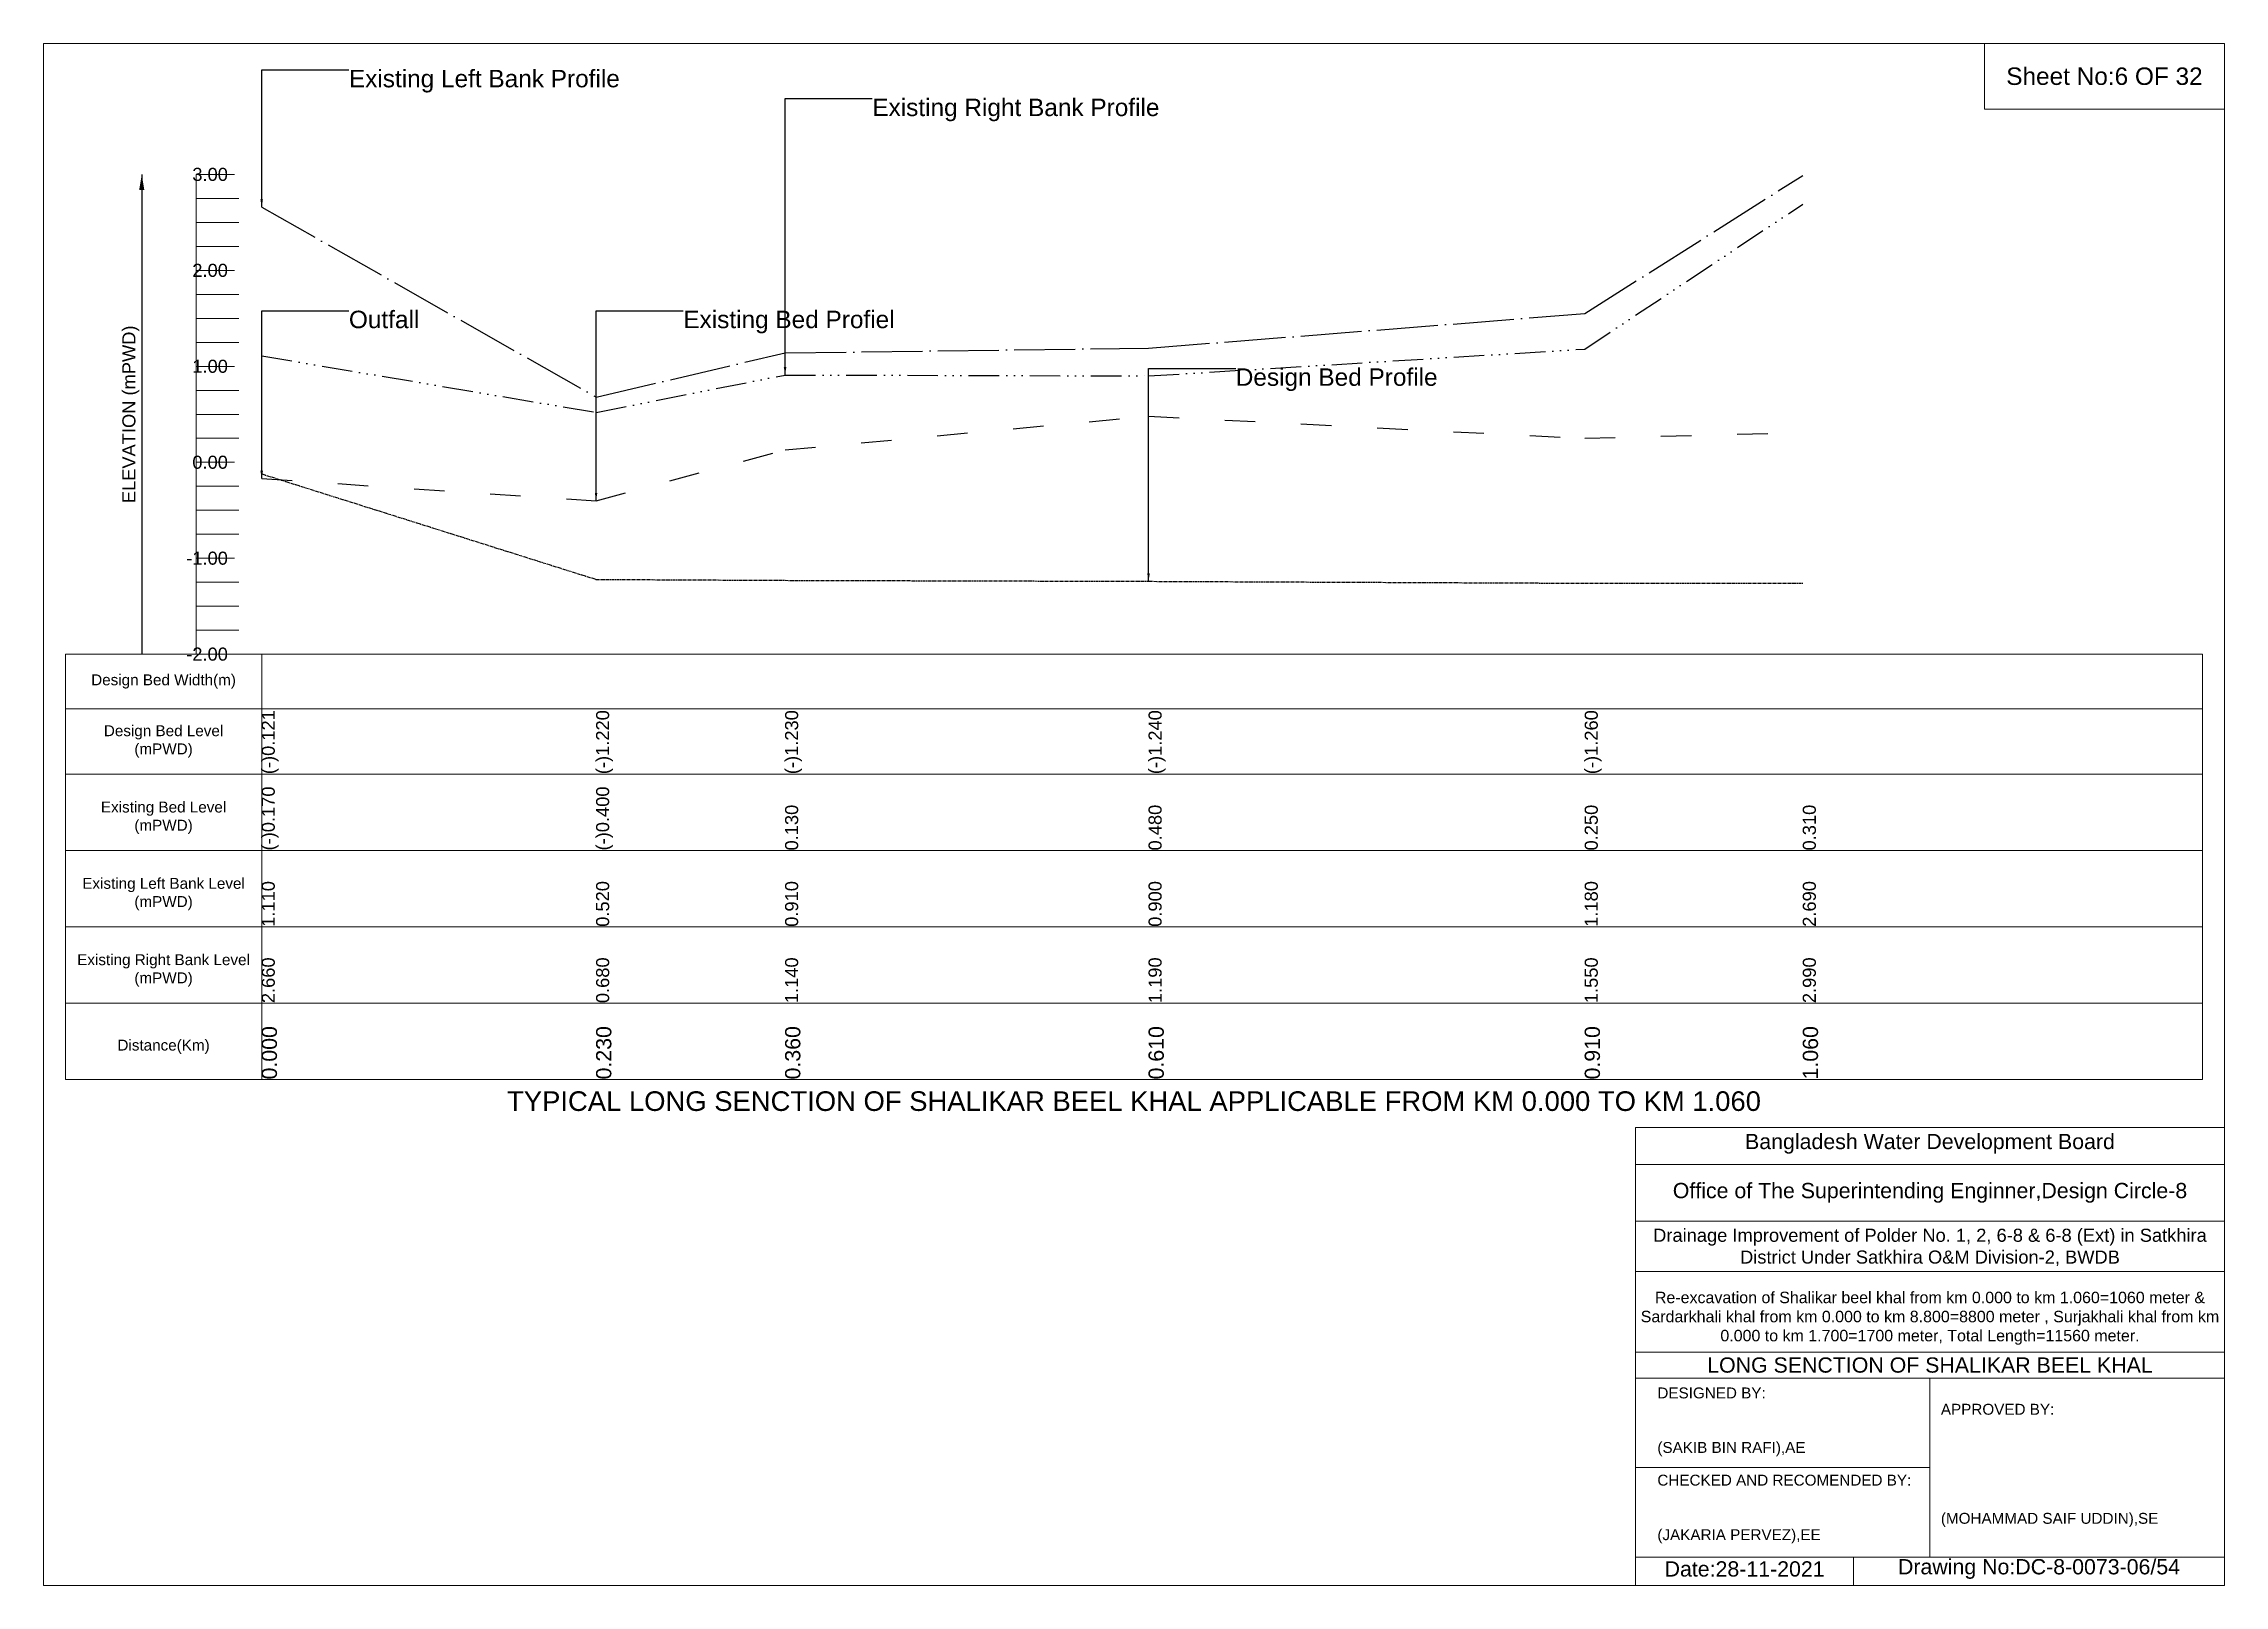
# Model space of a CAD drawing. Header units: inches. Extents: x 93000 to 416000, y -4242 to 0.
# Drawn here: x 150000 to 156000, y -4242 to 0 of the extents above; entities that cross this region are included whole.
import ezdxf

# ---------------------------------------------------------------- set-up
doc = ezdxf.new("R2010")
doc.units = ezdxf.units.IN
doc.header["$LTSCALE"] = 7
doc.header["$MEASUREMENT"] = 0
for name, pattern in [('ACAD_ISO03W100', [30, 12, -18]), ('ACAD_ISO04W100', [30, 24, -3, 0, -3]), ('ACAD_ISO14W100', [24, 12, -3, 0, -3, 0, -3, 0, -3]), ('CENTER', [2, 1.25, -0.25, 0.25, -0.25])]:
    doc.linetypes.add(name, pattern=pattern)
for name, color, linetype, lineweight in [('Cross section Data Border', 7, 'Continuous', 9), ('Design Bed Level Long Section', 7, 'CENTER', 25), ('Existing Bed Level for Long Section', 7, 'ACAD_ISO03W100', 25), ('Existing Left Bank of Long section', 7, 'ACAD_ISO04W100', 25), ('Existing Right Bank of Long Section', 7, 'ACAD_ISO14W100', 25), ('Long Section Border', 7, 'Continuous', 9), ('Long Section Labels', 7, 'Continuous', 9), ('Vscale for Long Section', 7, 'Continuous', 9)]:
    doc.layers.add(name, color=color, linetype=linetype, lineweight=lineweight)
doc.styles.get("Standard").update_dxf_attribs({"font": 'arial.ttf'})
doc.dimstyles.get("Standard").update_dxf_attribs({"dimtxt": 0.18, "dimasz": 0.18, "dimexe": 0.18, "dimexo": 0.0625, "dimgap": 0.09, "dimtad": 0, "dimtih": 1, "dimtoh": 1, "dimdec": 4, "dimzin": 0, "dimdsep": 46, "dimtxsty": 'Standard', "dimcen": 0.09, "dimadec": 0, "dimazin": 0, "dimtfac": 1, "dimtdec": 4, "dimtofl": 0, "dimtmove": 0, "dimatfit": 3, "dimfxl": 0, "dimtolj": 1, "dimtzin": 0, "dimarcsym": 0})

msp = doc.modelspace()

# ---------------------------------------------------------------- texts
at = {"layer": 'Cross section Data Border', "attachment_point": 5}
for s, insert, char_height in [('Sheet No:6 OF 32', (155670, -90), 48), ('Bangladesh Water Development Board', (155190, -3027), 42), ('Office of The Superintending Enginner,Design Circle-8', (155190, -3162), 42)]:
    msp.add_mtext(s, dxfattribs=dict(at, insert=insert, char_height=char_height))
at = {"layer": 'Cross section Data Border'}
for s, insert, char_height, width, attachment_point in [('Drainage Improvement of Polder No. 1, 2, 6-8 & 6-8 (Ext) in Satkhira District Under Satkhira O&M Division-2, BWDB', (155190, -3312), 36, 1680, 5), ('Re-excavation of Shalikar beel khal from km 0.000 to km 1.060=1060 meter & Sardarkhali khal from km 0.000 to km 8.800=8800 meter , Surjakhali khal from km 0.000 to km 1.700=1700 meter, Total Length=11560 meter.', (155190, -3507), 31.4683, 1620, 5), ('LONG SENCTION OF SHALIKAR BEEL KHAL', (155190, -3636), 42, 1680, 5), ('DESIGNED BY:\\P\\P\\P(SAKIB BIN RAFI),AE', (154440, -3792), 30, 840, 4), ('APPROVED BY:\\P\\P\\P\\P\\P\\P(MOHAMMAD SAIF UDDIN),SE', (155220, -3912), 30, 840, 4), ('CHECKED AND RECOMENDED BY:\\P\\P\\P(JAKARIA PERVEZ),EE', (154440, -4032), 30, 840, 4), ('Date:28-11-2021', (154680, -4197), 42, 840, 5), ('Drawing No:DC-8-0073-06/54', (155490, -4197), 42, 1320, 5)]:
    msp.add_mtext(s, dxfattribs=dict(at, insert=insert, char_height=char_height, width=width, attachment_point=attachment_point))
at = {"layer": 'Long Section Border', "attachment_point": 5}
for s, insert, char_height in [('Design Bed Width(m)', (150330, -1755), 30), ('Design Bed Level\\P(mPWD)', (150330, -1920), 30), ('Existing Bed Level\\P(mPWD)', (150330, -2130), 30), ('Existing Left Bank Level\\P(mPWD)', (150330, -2340), 30), ('Existing Right Bank Level\\P(mPWD)', (150330, -2550), 30), ('Distance(Km)', (150330, -2760), 30), ('TYPICAL LONG SENCTION OF SHALIKAR BEEL KHAL APPLICABLE FROM KM 0.000 TO KM 1.060', (153000, -2910), 54)]:
    msp.add_mtext(s, dxfattribs=dict(at, insert=insert, char_height=char_height))
at = {"layer": 'Long Section Labels', "char_height": 48, "attachment_point": 1}
for s, insert in [('Existing Left Bank Profile', (150840, -72.2)), ('Existing Right Bank Profile', (152280, -151.4)), ('Outfall', (150840, -734.9)), ('Existing Bed Profiel', (151760, -734.9)), ('Design Bed Profile', (153280, -893.5))]:
    msp.add_mtext(s, dxfattribs=dict(at, insert=insert))
at = {"layer": 'Vscale for Long Section', "char_height": 36, "attachment_point": 6}
for s, insert in [('3.00', (150507, -360)), ('2.00', (150507, -624)), ('1.00', (150507, -888)), ('0.00', (150507, -1152)), ('-1.00', (150507, -1416)), ('-2.00', (150507, -1680))]:
    msp.add_mtext(s, dxfattribs=dict(at, insert=insert))
at = {"layer": 'Vscale for Long Section', "rotation": 90}
for s, insert, char_height, attachment_point in [('ELEVATION (mPWD)', (150240, -1020), 36, 5), ('(-)0.121', (150600, -2010), 36, 1), ('(-)1.220', (151520, -2010), 36, 1), ('(-)1.230', (152040, -2010), 36, 1), ('(-)1.240', (153040, -2010), 36, 1), ('(-)1.260', (154240, -2010), 36, 1), ('(-)1.260', (154240, -2010), 36, 1), ('(-)0.170', (150600, -2220), 36, 1), ('(-)0.400', (151520, -2220), 36, 1), ('0.130', (152040, -2220), 36, 1), ('0.480', (153040, -2220), 36, 1), ('0.250', (154240, -2220), 36, 1), ('0.310', (154840, -2220), 36, 1), ('1.110', (150600, -2430), 36, 1), ('0.520', (151520, -2430), 36, 1), ('0.910', (152040, -2430), 36, 1), ('0.900', (153040, -2430), 36, 1), ('1.180', (154240, -2430), 36, 1), ('2.690', (154840, -2430), 36, 1), ('2.660', (150600, -2640), 36, 1), ('0.680', (151520, -2640), 36, 1), ('1.140', (152040, -2640), 36, 1), ('1.190', (153040, -2640), 36, 1), ('1.550', (154240, -2640), 36, 1), ('2.990', (154840, -2640), 36, 1), ('0.000', (150600, -2850), 42, 1), ('0.230', (151520, -2850), 42, 1), ('0.360', (152040, -2850), 42, 1), ('0.610', (153040, -2850), 42, 1), ('0.910', (154240, -2850), 42, 1), ('1.060', (154840, -2850), 42, 1)]:
    msp.add_mtext(s, dxfattribs=dict(at, insert=insert, char_height=char_height, attachment_point=attachment_point))

# ---------------------------------------------------------------- linework, layer by layer
at = {"layer": 'Cross section Data Border'}
for points in [[(150000, 0), (156000, 0), (156000, -4242), (150000, -4242)], [(155340, 0), (156000, 0), (156000, -180), (155340, -180)]]:
    msp.add_lwpolyline(points, close=True, dxfattribs=at)
for points in [[(154380, -4242), (154380, -2982), (156000, -2982)], [(154380, -3084), (156000, -3084)], [(154380, -3240), (156000, -3240)], [(154380, -3378), (156000, -3378)], [(154380, -3600), (156000, -3600)], [(154380, -3672), (156000, -3672)], [(155190, -3672), (155190, -4164)], [(154380, -3918), (155190, -3918)], [(154380, -4164), (156000, -4164)], [(154980, -4164), (154980, -4242)]]:
    msp.add_lwpolyline(points, dxfattribs=at)
at = {"layer": 'Design Bed Level Long Section'}
msp.add_lwpolyline([(150600, -1183.9), (151520, -1474.1), (152040, -1476.7), (153040, -1479.4), (154240, -1484.6), (154840, -1484.6)], dxfattribs=at)
at = {"layer": 'Existing Bed Level for Long Section'}
msp.add_lwpolyline([(150600, -1196.9), (151520, -1257.6), (152040, -1117.7), (153040, -1025.3), (154240, -1086), (154840, -1070.2)], dxfattribs=at)
at = {"layer": 'Existing Left Bank of Long section'}
msp.add_lwpolyline([(150600, -449.8), (151520, -972.5), (152040, -851), (153040, -837.8), (154240, -742.8), (154840, -362.6)], dxfattribs=at)
at = {"layer": 'Existing Right Bank of Long Section'}
msp.add_lwpolyline([(150600, -859), (151520, -1014.7), (152040, -911.8), (153040, -914.4), (154240, -840.5), (154840, -441.8)], dxfattribs=at)
at = {"layer": 'Long Section Border'}
msp.add_lwpolyline([(150060, -1680), (155940, -1680), (155940, -2850), (150060, -2850)], close=True, dxfattribs=at)
for points in [[(150600, -1680), (150600, -2850)], [(150060, -1830), (155940, -1830)], [(150060, -2010), (155940, -2010)], [(150060, -2220), (155940, -2220)], [(150060, -2430), (155940, -2430)], [(150060, -2640), (155940, -2640)]]:
    msp.add_lwpolyline(points, dxfattribs=at)
at = {"layer": 'Vscale for Long Section'}
for points in [[(150420, -1680), (150420, -1416), (150420, -1152), (150420, -888), (150420, -624), (150420, -360)], [(150420, -360), (150525, -360)], [(150420, -426), (150537, -426)], [(150420, -492), (150537, -492)], [(150420, -558), (150537, -558)], [(150420, -624), (150525, -624)], [(150420, -690), (150537, -690)], [(150420, -756), (150537, -756)], [(150420, -822), (150537, -822)], [(150420, -888), (150525, -888)], [(150420, -954), (150537, -954)], [(150420, -1020), (150537, -1020)], [(150420, -1086), (150537, -1086)], [(150420, -1152), (150525, -1152)], [(150420, -1218), (150537, -1218)], [(150420, -1284), (150537, -1284)], [(150420, -1350), (150537, -1350)], [(150420, -1416), (150525, -1416)], [(150420, -1482), (150537, -1482)], [(150420, -1548), (150537, -1548)], [(150420, -1614), (150537, -1614)], [(150420, -1680), (150525, -1680)]]:
    msp.add_lwpolyline(points, dxfattribs=at)

msp.set_redraw_order([(e.dxf.handle, doc.entitydb.next_handle()) for e in msp.query("TEXT MTEXT ATTDEF DIMENSION ARC_DIMENSION")])  # texts and dimensions are drawn at this point

# ---------------------------------------------------------------- leaders
at = {"layer": 'Long Section Labels', "annotation_type": 0, "has_hookline": 1, "hookline_direction": 0}
for points, text_width in [([(150600, -449.8), (150600, -72.2), (150839.9, -72.2)], 737.4), ([(152040, -911.8), (152040, -151.4), (152279.9, -151.4)], 782), ([(150600, -1196.9), (150600, -734.9), (150839.9, -734.9)], 185.8), ([(151520, -1257.6), (151520, -734.9), (151759.9, -734.9)], 571.4), ([(153040, -1479.4), (153040, -893.5), (153279.9, -893.5)], 547.4)]:
    msp.add_leader(points, dimstyle='Standard', override={"dimasz": 21.6}, dxfattribs=dict(at, text_width=text_width))
at = {"layer": 'Vscale for Long Section'}
msp.add_leader([(150270, -360), (150270, -1680)], dimstyle='Standard', override={"dimasz": 43.2}, dxfattribs=at)

doc.saveas('drawing.dxf')
